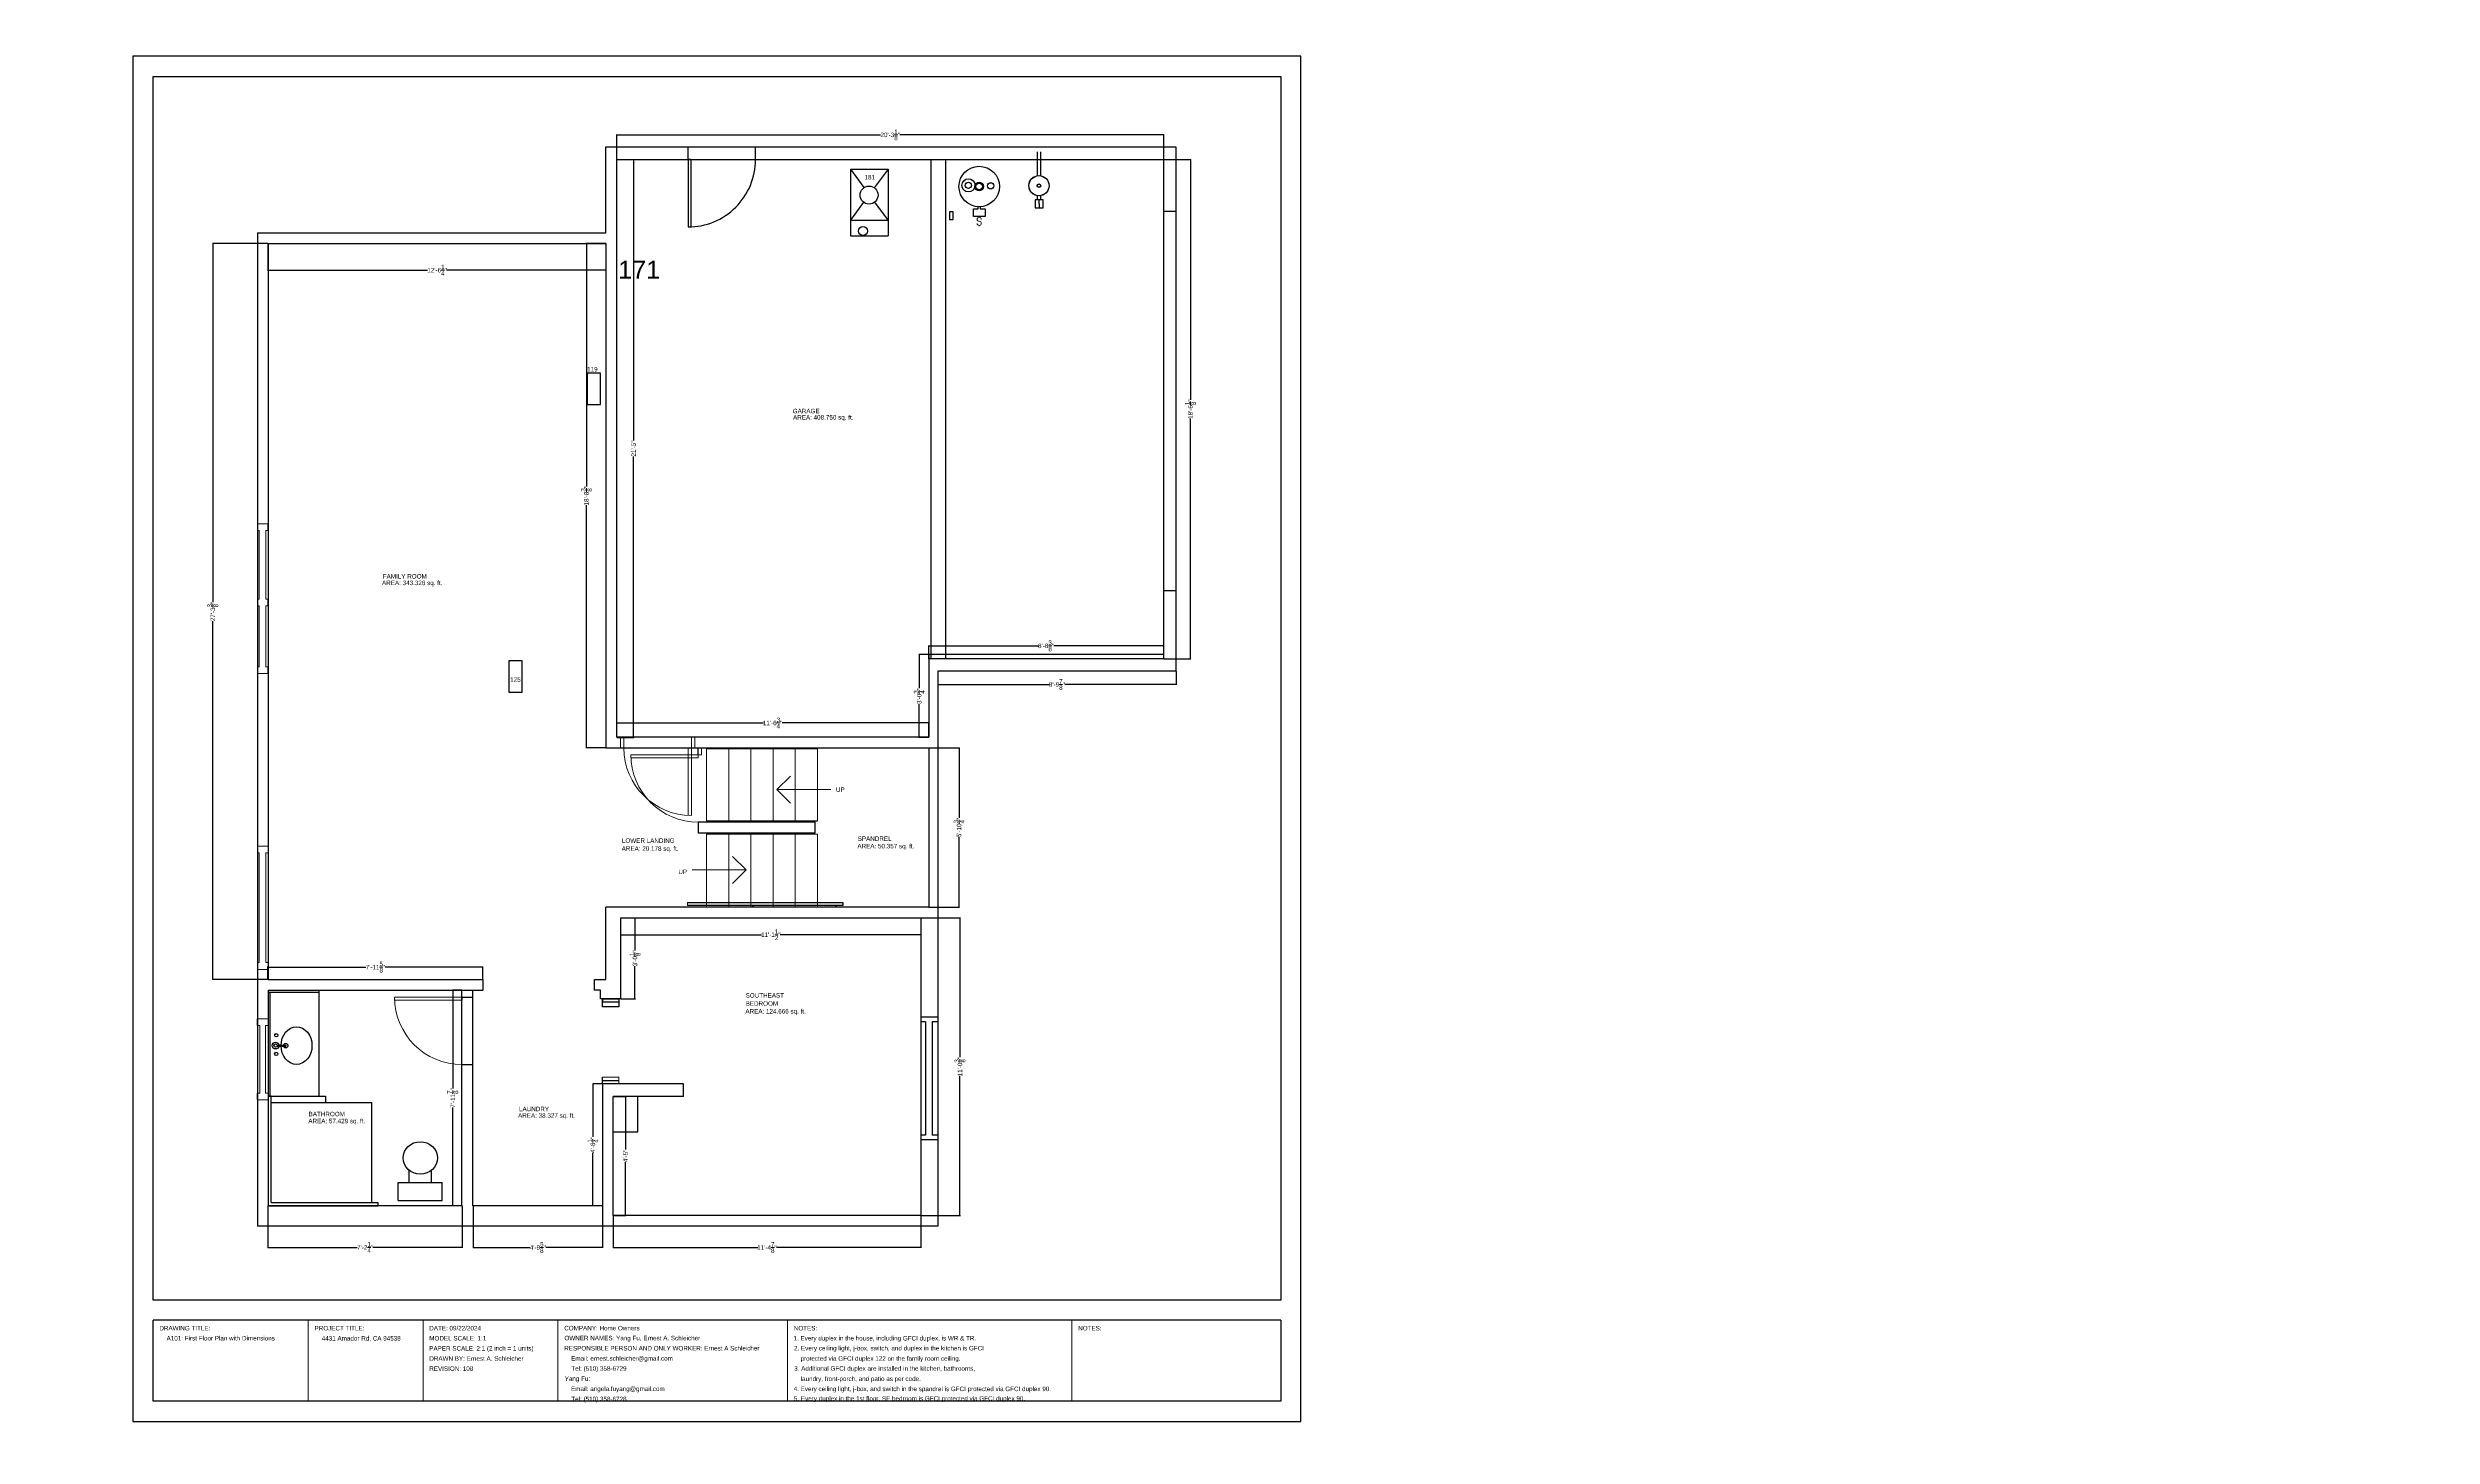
# Paper-space layout 'Layout1' of a CAD drawing. Header units: inches. Extents: x 2.53 to 12.41, y 0.69 to 6.45.
# The model-space entities are those that its viewports show. They can reach past a viewport. Long polylines and large blocks are cut down to what shows.
import ezdxf

# ---------------------------------------------------------------- set-up
doc = ezdxf.new("R2010")
doc.units = ezdxf.units.IN
doc.header["$MEASUREMENT"] = 0
doc.linetypes.add('ACAD_ISO02W100', pattern=[15, 12, -3])
doc.layers.get('0').update_dxf_attribs({"color": 1, "lineweight": 9})
for name, color, linetype, lineweight in [('00-page-edge', 7, 'Continuous', 9), ('A101-Dimensions', 7, 'Continuous', 9), ('A101-Floorplan-1st-floor', 7, 'Continuous', 9), ('A101-Text', 7, 'Continuous', 9)]:
    doc.layers.add(name, color=color, linetype=linetype, lineweight=lineweight)
doc.layers.add('Title Block', color=7, linetype='Continuous')
doc.layers.get('0').off()
doc.styles.get("Standard").update_dxf_attribs({"font": 'Arial.ttf', "height": 2})
doc.dimstyles.get("Standard").update_dxf_attribs({"dimtxt": 0.18, "dimasz": 0.1175, "dimexe": 0.18, "dimexo": 0.0625, "dimgap": 0.09, "dimtad": 0, "dimtoh": 1, "dimdec": 3, "dimzin": 0, "dimdsep": 46, "dimlunit": 4, "dimtxsty": 'Standard', "dimblk": 'ARCHTICK', "dimblk1": 'ARCHTICK', "dimblk2": 'ARCHTICK', "dimcen": 0.09, "dimadec": 1, "dimazin": 0, "dimtfac": 1, "dimtdec": 3, "dimtofl": 0, "dimtmove": 0, "dimatfit": 3, "dimfxl": 1, "dimtolj": 1, "dimtzin": 0, "dimarcsym": 0})

# ---------------------------------------------------------------- blocks, each defined once
blk = doc.blocks.new('L1-bathroom-door')
at = {"layer": 'A101-Floorplan-1st-floor'}
for p, q in [((0, 0), (-30, 0)), ((0, -1.375), (-30, -1.375))]:
    blk.add_line(p, q, dxfattribs=at)
at = {"layer": 'A101-Floorplan-1st-floor', "lineweight": 30}
blk.add_line((0, 0), (0, -1.375), dxfattribs=at)
at = {"layer": 'A101-Floorplan-1st-floor'}
blk.add_arc((0, 0), 30, 180, 270, dxfattribs=at)
blk = doc.blocks.new('L1-bathroom-window')
at = {"layer": 'A101-Floorplan-1st-floor'}
for p, q in [((0, 36), (-4.8, 36)), ((-3.7, 33), (-4.8, 33)), ((-3.7, 3), (-3.7, 33)), ((0, 33), (-1.2, 33)), ((-1.2, 3), (-1.2, 33)), ((-4.8, 3), (-3.7, 3)), ((-4.8, 0), (0, 0)), ((-1.2, 3), (0, 3))]:
    blk.add_line(p, q, dxfattribs=at)
at = {"layer": 'A101-Floorplan-1st-floor', "lineweight": 30}
for p, q in [((-4.8, 36), (-4.8, 33)), ((0, 36), (0, 33)), ((-4.8, 3), (-4.8, 0)), ((0, 3), (0, 0))]:
    blk.add_line(p, q, dxfattribs=at)
blk = doc.blocks.new('L1-family-room-window')
at = {"layer": 'A101-Floorplan-1st-floor'}
for p, q in [((0, 54.8), (-4.7, 54.8)), ((-3.9, 51.8), (-4.7, 51.8)), ((-3.9, 3), (-3.9, 51.8)), ((0, 51.8), (-0.9, 51.8)), ((-0.9, 3), (-0.9, 51.8)), ((-4.7, 3), (-3.9, 3)), ((-4.7, 0), (0, 0)), ((-0.9, 3), (0, 3))]:
    blk.add_line(p, q, dxfattribs=at)
at = {"layer": 'A101-Floorplan-1st-floor', "lineweight": 30}
for p, q in [((-4.7, 54.8), (-4.7, 51.8)), ((0, 54.8), (0, 51.8)), ((-4.7, 3), (-4.7, 0)), ((0, 3), (0, 0))]:
    blk.add_line(p, q, dxfattribs=at)
blk = doc.blocks.new('L1-family-room-patio-doors')
at = {"layer": 'A101-Floorplan-1st-floor'}
for p, q in [((0, 66.6), (-4.7, 66.6)), ((-3.9, 63.6), (-4.7, 63.6)), ((-3.9, 33.1), (-3.9, 63.6)), ((-0.9, 33.1), (-0.9, 63.6)), ((0, 63.6), (-0.9, 63.6)), ((-0.1, 66.6), (-0.1, 63.6)), ((-4.7, 33.1), (-3.9, 33.1)), ((-0.9, 33.1), (0, 33.1)), ((-0.1, 33.1), (-0.1, 30.1)), ((-4.7, 30.1), (-3.9, 30.1)), ((-3.9, 3), (-3.9, 30.1)), ((-0.9, 3), (-0.9, 30.1)), ((-0.9, 30.1), (0, 30.1)), ((-4.7, 3), (-3.9, 3)), ((-4.7, 0), (0, 0)), ((-0.9, 3), (0, 3)), ((-0.1, 3), (-0.1, 0))]:
    blk.add_line(p, q, dxfattribs=at)
at = {"layer": 'A101-Floorplan-1st-floor', "lineweight": 30}
for p, q in [((-4.7, 66.6), (-4.7, 63.6)), ((-4.7, 33.1), (-4.7, 30.1)), ((-4.7, 3), (-4.7, 0))]:
    blk.add_line(p, q, dxfattribs=at)
blk = doc.blocks.new('lower-landing-to-garage-door')
at = {"layer": 'A101-Floorplan-1st-floor'}
for p, q in [((30, 0), (28.6, 0)), ((30, 0), (30, -30)), ((28.6, 0), (28.6, -30))]:
    blk.add_line(p, q, dxfattribs=at)
blk.add_arc((30, 0), 30, 180, 270, dxfattribs=at)
blk = doc.blocks.new('garage-door-exit-to-trailer')
at = {"layer": 'A101-Floorplan-1st-floor', "lineweight": 30}
for p, q in [((0, 0), (0, -30)), ((1.2, 0), (0, 0)), ((1.2, 0), (1.2, -30))]:
    blk.add_line(p, q, dxfattribs=at)
blk.add_arc((0, 0), 30, 270, 0, dxfattribs=at)
blk = doc.blocks.new('spandrel-door')
at = {"layer": 'A101-Floorplan-1st-floor'}
for p, q in [((0, 0), (-30, 0)), ((0, -1.4), (0, 0)), ((0, -1.4), (-30, -1.4))]:
    blk.add_line(p, q, dxfattribs=at)
blk.add_arc((0, 0), 30, 180, 270, dxfattribs=at)
blk = doc.blocks.new('L1-toilet')
at = {"lineweight": 30}
for p, q in [((-14.8, 8), (-14.8, 13.4)), ((-4.8, 8), (-4.8, 13.4)), ((-19.6, 0), (-19.6, 8)), ((-19.6, 8), (0, 8)), ((-19.6, 0), (0, 0)), ((0, 0), (0, 8))]:
    blk.add_line(p, q, dxfattribs=at)
blk.add_ellipse((-9.8, 18.9), major_axis=(7.62, 0), ratio=0.95082, dxfattribs=at)
blk = doc.blocks.new('L1-bathroom-sink-faucets-bowl')
at = {"lineweight": 30}
for p, q in [((2.2, 0.2), (6, 0.2)), ((6, 0.2), (6, -0.2)), ((2.2, -0.2), (6, -0.2))]:
    blk.add_line(p, q, dxfattribs=at)
for centre, radius in [((1.5, 0), 1.5), ((1.5, 0), 0.75), ((1.8, 4.6), 0.75), ((6, 0), 1), ((1.8, -3.7), 0.75)]:
    blk.add_circle(centre, radius, dxfattribs=at)
blk.add_ellipse((10.8, 0), major_axis=(0, -8.38), ratio=0.820896, dxfattribs=at)
blk = doc.blocks.new('L1-granite-splash-and-counter')
at = {"layer": 'A101-Floorplan-1st-floor', "lineweight": 30}
for p, q in [((0, 0), (22.6, 0)), ((0, 0), (0, -0.9)), ((22.6, 0), (22.6, -47.1)), ((0, -0.9), (22.6, -0.9)), ((0, -0.9), (0, -47.1)), ((0.9, -47.1), (0.9, -0.9)), ((0, -47.1), (0.9, -47.1)), ((0.9, -47.1), (22.6, -47.1))]:
    blk.add_line(p, q, dxfattribs=at)
blk = doc.blocks.new('L1-shower-tiles-and-glass-walls')
at = {"layer": 'A101-Floorplan-1st-floor', "lineweight": 30}
for p, q in [((1.4, 48.8), (0, 48.8)), ((0, 48.8), (0, 48.8)), ((0, 48.8), (0, 0)), ((1.4, 1.4), (1.4, 48.8)), ((1.4, 48.8), (25.6, 48.8)), ((1.4, 46), (46.1, 46)), ((25.6, 48.8), (25.6, 46)), ((46.1, 1.4), (46.1, 46)), ((0, 0), (48.9, 0)), ((1.4, 1.4), (48.9, 1.4)), ((48.9, 1.4), (48.9, 0))]:
    blk.add_line(p, q, dxfattribs=at)
blk = doc.blocks.new('_ArchTick')
at = {"color": 0, "linetype": 'ByBlock', "lineweight": 30, "const_width": 0.15}
blk.add_lwpolyline([(-0.5, -0.5), (0.5, 0.5)], dxfattribs=at)
blk = doc.blocks.new('*D181')
at = {"layer": 'A101-Dimensions', "color": 0, "lineweight": -2, "transparency": 16777216}
for p, q in [((95.4, 56), (95.4, 31.3)), ((422.8, 56), (422.8, 31.3)), ((95.4, 31.5), (254.9, 31.5)), ((422.8, 31.5), (263.4, 31.5))]:
    blk.add_line(p, q, dxfattribs=at)
at = {"layer": 'A101-Dimensions', "color": 0, "lineweight": -2, "transparency": 16777216, "xscale": 0.1175, "yscale": 0.1175, "zscale": 0.1175, "rotation": 180}
blk.add_blockref('_ArchTick', (95.4, 31.5), dxfattribs=at)
at = {"layer": 'A101-Dimensions', "color": 0, "lineweight": -2, "transparency": 16777216, "xscale": 0.1175, "yscale": 0.1175, "zscale": 0.1175}
blk.add_blockref('_ArchTick', (422.8, 31.5), dxfattribs=at)
at = {"layer": 'A101-Dimensions', "color": 0, "lineweight": 5, "transparency": 16777216, "insert": (259.1, 31.5), "char_height": 2, "attachment_point": 5, "rotation": 180}
blk.add_mtext('\\A1;27\'-3{\\H1x;\\S3/8;}"', dxfattribs=at)
blk = doc.blocks.new('*D182')
at = {"layer": 'A101-Dimensions', "color": 0, "lineweight": -2, "transparency": 16777216}
for p, q in [((95.5, 206.3), (107.5, 206.3)), ((107.3, 206.3), (107.3, 135.4)), ((107.3, 56), (107.3, 127)), ((95.5, 56), (107.5, 56))]:
    blk.add_line(p, q, dxfattribs=at)
at = {"layer": 'A101-Dimensions', "color": 0, "lineweight": -2, "transparency": 16777216, "xscale": 0.1175, "yscale": 0.1175, "zscale": 0.1175}
for p, rotation in [((107.3, 206.3), 90), ((107.3, 56), 270)]:
    blk.add_blockref('_ArchTick', p, dxfattribs=dict(at, rotation=rotation))
at = {"layer": 'A101-Dimensions', "color": 0, "lineweight": 5, "transparency": 16777216, "insert": (107.3, 131.2), "char_height": 2, "attachment_point": 5, "rotation": 90}
blk.add_mtext('\\A1;12\'-6{\\H1x;\\S1/4;}"', dxfattribs=at)
blk = doc.blocks.new('*D183')
at = {"layer": 'A101-Dimensions', "color": 0, "lineweight": -2, "transparency": 16777216}
for p, q in [((95.4, 206.3), (95.4, 197.4)), ((319.8, 206.3), (319.8, 197.4)), ((95.4, 197.6), (203.5, 197.6)), ((319.8, 197.6), (211.8, 197.6))]:
    blk.add_line(p, q, dxfattribs=at)
at = {"layer": 'A101-Dimensions', "color": 0, "lineweight": -2, "transparency": 16777216, "xscale": 0.1175, "yscale": 0.1175, "zscale": 0.1175, "rotation": 180}
blk.add_blockref('_ArchTick', (95.4, 197.6), dxfattribs=at)
at = {"layer": 'A101-Dimensions', "color": 0, "lineweight": -2, "transparency": 16777216, "xscale": 0.1175, "yscale": 0.1175, "zscale": 0.1175}
blk.add_blockref('_ArchTick', (319.8, 197.6), dxfattribs=at)
at = {"layer": 'A101-Dimensions', "color": 0, "lineweight": 5, "transparency": 16777216, "insert": (207.6, 197.6), "char_height": 2, "attachment_point": 5, "rotation": 180}
blk.add_mtext('\\A1;18\'-8{\\H1x;\\S3/8;}"', dxfattribs=at)
blk = doc.blocks.new('*D184')
at = {"layer": 'A101-Dimensions', "color": 0, "lineweight": -2, "transparency": 16777216}
for p, q in [((315, 349.8), (308.6, 349.8)), ((308.7, 349.8), (308.7, 284.6)), ((308.7, 211.1), (308.7, 276.3)), ((315, 211.1), (308.6, 211.1))]:
    blk.add_line(p, q, dxfattribs=at)
at = {"layer": 'A101-Dimensions', "color": 0, "lineweight": -2, "transparency": 16777216, "xscale": 0.1175, "yscale": 0.1175, "zscale": 0.1175}
for p, rotation in [((308.7, 349.8), 90), ((308.7, 211.1), 270)]:
    blk.add_blockref('_ArchTick', p, dxfattribs=dict(at, rotation=rotation))
at = {"layer": 'A101-Dimensions', "color": 0, "lineweight": 5, "transparency": 16777216, "insert": (308.7, 280.4), "char_height": 2, "attachment_point": 5, "rotation": 90}
blk.add_mtext('\\A1;11\'-6{\\H1x;\\S3/4;}"', dxfattribs=at)
blk = doc.blocks.new('*D185')
at = {"layer": 'A101-Dimensions', "color": 0, "lineweight": -2, "transparency": 16777216}
for p, q in [((58.1, 211.1), (58.1, 218.8)), ((58.1, 218.6), (183, 218.6)), ((315.1, 218.6), (190.1, 218.6)), ((315.1, 211.1), (315.1, 218.8))]:
    blk.add_line(p, q, dxfattribs=at)
at = {"layer": 'A101-Dimensions', "color": 0, "lineweight": -2, "transparency": 16777216, "xscale": 0.1175, "yscale": 0.1175, "zscale": 0.1175, "rotation": 180}
blk.add_blockref('_ArchTick', (58.1, 218.6), dxfattribs=at)
at = {"layer": 'A101-Dimensions', "color": 0, "lineweight": -2, "transparency": 16777216, "xscale": 0.1175, "yscale": 0.1175, "zscale": 0.1175}
blk.add_blockref('_ArchTick', (315.1, 218.6), dxfattribs=at)
at = {"layer": 'A101-Dimensions', "color": 0, "lineweight": 5, "transparency": 16777216, "insert": (186.6, 218.6), "char_height": 2, "attachment_point": 5, "rotation": 180}
blk.add_mtext('\\A1;21\'-5"', dxfattribs=at)
blk = doc.blocks.new('*D186')
at = {"layer": 'A101-Dimensions', "color": 0, "lineweight": -2, "transparency": 16777216}
for p, q in [((422.8, 151.6), (417.1, 151.6)), ((417.3, 151.6), (417.3, 108.1)), ((417.3, 56), (417.3, 99.6)), ((422.8, 56), (417.1, 56))]:
    blk.add_line(p, q, dxfattribs=at)
at = {"layer": 'A101-Dimensions', "color": 0, "lineweight": -2, "transparency": 16777216, "xscale": 0.1175, "yscale": 0.1175, "zscale": 0.1175}
for p, rotation in [((417.3, 151.6), 90), ((417.3, 56), 270)]:
    blk.add_blockref('_ArchTick', p, dxfattribs=dict(at, rotation=rotation))
at = {"layer": 'A101-Dimensions', "color": 0, "lineweight": 5, "transparency": 16777216, "insert": (417.3, 103.8), "char_height": 2, "attachment_point": 5, "rotation": 90}
blk.add_mtext('\\A1;7\'-11{\\H1x;\\S5/8;}"', dxfattribs=at)
blk = doc.blocks.new('*D187')
at = {"layer": 'A101-Dimensions', "color": 0, "lineweight": -2, "transparency": 16777216}
for p, q in [((395.4, 346.3), (403, 346.3)), ((402.9, 346.3), (402.9, 283.7)), ((402.9, 212.8), (402.9, 275.4)), ((395.4, 212.8), (403, 212.8))]:
    blk.add_line(p, q, dxfattribs=at)
at = {"layer": 'A101-Dimensions', "color": 0, "lineweight": -2, "transparency": 16777216, "xscale": 0.1175, "yscale": 0.1175, "zscale": 0.1175}
for p, rotation in [((402.9, 346.3), 90), ((402.9, 212.8), 270)]:
    blk.add_blockref('_ArchTick', p, dxfattribs=dict(at, rotation=rotation))
at = {"layer": 'A101-Dimensions', "color": 0, "lineweight": 5, "transparency": 16777216, "insert": (402.9, 279.6), "char_height": 2, "attachment_point": 5, "rotation": 90}
blk.add_mtext('\\A1;11\'-1{\\H1x;\\S1/2;}"', dxfattribs=at)
blk = doc.blocks.new('*D188')
at = {"layer": 'A101-Dimensions', "color": 0, "lineweight": -2, "transparency": 16777216}
for p, q in [((395.4, 212.9), (395.4, 219.4)), ((395.4, 219.2), (409.9, 219.2)), ((431.4, 219.2), (416.9, 219.2)), ((431.4, 212.9), (431.4, 219.4))]:
    blk.add_line(p, q, dxfattribs=at)
at = {"layer": 'A101-Dimensions', "color": 0, "lineweight": -2, "transparency": 16777216, "xscale": 0.1175, "yscale": 0.1175, "zscale": 0.1175, "rotation": 180}
blk.add_blockref('_ArchTick', (395.4, 219.2), dxfattribs=at)
at = {"layer": 'A101-Dimensions', "color": 0, "lineweight": -2, "transparency": 16777216, "xscale": 0.1175, "yscale": 0.1175, "zscale": 0.1175}
blk.add_blockref('_ArchTick', (431.4, 219.2), dxfattribs=at)
at = {"layer": 'A101-Dimensions', "color": 0, "lineweight": 5, "transparency": 16777216, "insert": (413.4, 219.2), "char_height": 2, "attachment_point": 5, "rotation": 180}
blk.add_mtext('\\A1;3\'-0{\\H1x;\\S1/8;}"', dxfattribs=at)
blk = doc.blocks.new('*D189')
at = {"layer": 'A101-Dimensions', "color": 0, "lineweight": -2, "transparency": 16777216}
for p, q in [((395.4, 346.4), (395.4, 363.9)), ((395.4, 363.7), (457.4, 363.7)), ((527.8, 363.7), (465.7, 363.7)), ((527.8, 346.4), (527.8, 363.9))]:
    blk.add_line(p, q, dxfattribs=at)
at = {"layer": 'A101-Dimensions', "color": 0, "lineweight": -2, "transparency": 16777216, "xscale": 0.1175, "yscale": 0.1175, "zscale": 0.1175, "rotation": 180}
blk.add_blockref('_ArchTick', (395.4, 363.7), dxfattribs=at)
at = {"layer": 'A101-Dimensions', "color": 0, "lineweight": -2, "transparency": 16777216, "xscale": 0.1175, "yscale": 0.1175, "zscale": 0.1175}
blk.add_blockref('_ArchTick', (527.8, 363.7), dxfattribs=at)
at = {"layer": 'A101-Dimensions', "color": 0, "lineweight": 5, "transparency": 16777216, "insert": (461.6, 363.7), "char_height": 2, "attachment_point": 5, "rotation": 180}
blk.add_mtext('\\A1;11\'-0{\\H1x;\\S3/8;}"', dxfattribs=at)
blk = doc.blocks.new('*D190')
at = {"layer": 'A101-Dimensions', "color": 0, "lineweight": -2, "transparency": 16777216}
for p, q in [((523.5, 142.3), (542.2, 142.3)), ((542, 142.3), (542, 102.7)), ((542, 56), (542, 95.7)), ((523.5, 56), (542.2, 56))]:
    blk.add_line(p, q, dxfattribs=at)
at = {"layer": 'A101-Dimensions', "color": 0, "lineweight": -2, "transparency": 16777216, "xscale": 0.1175, "yscale": 0.1175, "zscale": 0.1175}
for p, rotation in [((542, 142.3), 90), ((542, 56), 270)]:
    blk.add_blockref('_ArchTick', p, dxfattribs=dict(at, rotation=rotation))
at = {"layer": 'A101-Dimensions', "color": 0, "lineweight": 5, "transparency": 16777216, "insert": (542, 99.2), "char_height": 2, "attachment_point": 5, "rotation": 90}
blk.add_mtext('\\A1;7\'-2{\\H1x;\\S1/4;}"', dxfattribs=at)
blk = doc.blocks.new('*D191')
at = {"layer": 'A101-Dimensions', "color": 0, "lineweight": -2, "transparency": 16777216}
for p, q in [((523.5, 204.8), (542.2, 204.8)), ((542, 204.8), (542, 179.5)), ((542, 147.2), (542, 172.4)), ((523.5, 147.2), (542.2, 147.2))]:
    blk.add_line(p, q, dxfattribs=at)
at = {"layer": 'A101-Dimensions', "color": 0, "lineweight": -2, "transparency": 16777216, "xscale": 0.1175, "yscale": 0.1175, "zscale": 0.1175}
for p, rotation in [((542, 204.8), 90), ((542, 147.2), 270)]:
    blk.add_blockref('_ArchTick', p, dxfattribs=dict(at, rotation=rotation))
at = {"layer": 'A101-Dimensions', "color": 0, "lineweight": 5, "transparency": 16777216, "insert": (542, 176), "char_height": 2, "attachment_point": 5, "rotation": 90}
blk.add_mtext('\\A1;4\'-9{\\H1x;\\S5/8;}"', dxfattribs=at)
blk = doc.blocks.new('*D192')
at = {"layer": 'A101-Dimensions', "color": 0, "lineweight": -2, "transparency": 16777216}
for p, q in [((527.8, 346.3), (542.2, 346.3)), ((542, 346.3), (542, 282.1)), ((542, 209.5), (542, 273.8)), ((527.8, 209.5), (542.2, 209.5))]:
    blk.add_line(p, q, dxfattribs=at)
at = {"layer": 'A101-Dimensions', "color": 0, "lineweight": -2, "transparency": 16777216, "xscale": 0.1175, "yscale": 0.1175, "zscale": 0.1175}
for p, rotation in [((542, 346.3), 90), ((542, 209.5), 270)]:
    blk.add_blockref('_ArchTick', p, dxfattribs=dict(at, rotation=rotation))
at = {"layer": 'A101-Dimensions', "color": 0, "lineweight": 5, "transparency": 16777216, "insert": (542, 277.9), "char_height": 2, "attachment_point": 5, "rotation": 90}
blk.add_mtext('\\A1;11\'-4{\\H1x;\\S7/8;}"', dxfattribs=at)
blk = doc.blocks.new('*D193')
at = {"layer": 'A101-Dimensions', "color": 0, "lineweight": -2, "transparency": 16777216}
for p, q in [((474.8, 209.6), (474.8, 215.2)), ((474.8, 215), (498.5, 215)), ((527.8, 215), (504.1, 215)), ((527.8, 209.6), (527.8, 215.2))]:
    blk.add_line(p, q, dxfattribs=at)
at = {"layer": 'A101-Dimensions', "color": 0, "lineweight": -2, "transparency": 16777216, "xscale": 0.1175, "yscale": 0.1175, "zscale": 0.1175, "rotation": 180}
blk.add_blockref('_ArchTick', (474.8, 215), dxfattribs=at)
at = {"layer": 'A101-Dimensions', "color": 0, "lineweight": -2, "transparency": 16777216, "xscale": 0.1175, "yscale": 0.1175, "zscale": 0.1175}
blk.add_blockref('_ArchTick', (527.8, 215), dxfattribs=at)
at = {"layer": 'A101-Dimensions', "color": 0, "lineweight": 5, "transparency": 16777216, "insert": (501.3, 215), "char_height": 2, "attachment_point": 5, "rotation": 180}
blk.add_mtext('\\A1;4\'-5"', dxfattribs=at)
blk = doc.blocks.new('*D194')
at = {"layer": 'A101-Dimensions', "color": 0, "lineweight": -2, "transparency": 16777216}
for p, q in [((469.2, 204.7), (469.2, 200.4)), ((523.5, 204.7), (523.5, 200.4)), ((469.2, 200.5), (492.8, 200.5)), ((523.5, 200.5), (499.9, 200.5))]:
    blk.add_line(p, q, dxfattribs=at)
at = {"layer": 'A101-Dimensions', "color": 0, "lineweight": -2, "transparency": 16777216, "xscale": 0.1175, "yscale": 0.1175, "zscale": 0.1175, "rotation": 180}
blk.add_blockref('_ArchTick', (469.2, 200.5), dxfattribs=at)
at = {"layer": 'A101-Dimensions', "color": 0, "lineweight": -2, "transparency": 16777216, "xscale": 0.1175, "yscale": 0.1175, "zscale": 0.1175}
blk.add_blockref('_ArchTick', (523.5, 200.5), dxfattribs=at)
at = {"layer": 'A101-Dimensions', "color": 0, "lineweight": 5, "transparency": 16777216, "insert": (496.4, 200.5), "char_height": 2, "attachment_point": 5, "rotation": 180}
blk.add_mtext('\\A1;4\'-6{\\H1x;\\S1/4;}"', dxfattribs=at)
blk = doc.blocks.new('*D195')
at = {"layer": 'A101-Dimensions', "color": 0, "lineweight": -2, "transparency": 16777216}
for p, q in [((427.6, 142.2), (427.6, 138.1)), ((427.6, 138.2), (471.3, 138.2)), ((523.5, 138.2), (479.8, 138.2)), ((523.5, 142.2), (523.5, 138.1))]:
    blk.add_line(p, q, dxfattribs=at)
at = {"layer": 'A101-Dimensions', "color": 0, "lineweight": -2, "transparency": 16777216, "xscale": 0.1175, "yscale": 0.1175, "zscale": 0.1175, "rotation": 180}
blk.add_blockref('_ArchTick', (427.6, 138.2), dxfattribs=at)
at = {"layer": 'A101-Dimensions', "color": 0, "lineweight": -2, "transparency": 16777216, "xscale": 0.1175, "yscale": 0.1175, "zscale": 0.1175}
blk.add_blockref('_ArchTick', (523.5, 138.2), dxfattribs=at)
at = {"layer": 'A101-Dimensions', "color": 0, "lineweight": 5, "transparency": 16777216, "insert": (475.5, 138.2), "char_height": 2, "attachment_point": 5, "rotation": 180}
blk.add_mtext('\\A1;7\'-11{\\H1x;\\S7/8;}"', dxfattribs=at)
blk = doc.blocks.new('*D196')
at = {"layer": 'A101-Dimensions', "color": 0, "lineweight": -2, "transparency": 16777216}
for p, q in [((58, 454.3), (46.9, 454.3)), ((47.1, 454.3), (47.1, 336.9)), ((47.1, 211.1), (47.1, 328.4)), ((58, 211.1), (46.9, 211.1))]:
    blk.add_line(p, q, dxfattribs=at)
at = {"layer": 'A101-Dimensions', "color": 0, "lineweight": -2, "transparency": 16777216, "xscale": 0.1175, "yscale": 0.1175, "zscale": 0.1175}
for p, rotation in [((47.1, 454.3), 90), ((47.1, 211.1), 270)]:
    blk.add_blockref('_ArchTick', p, dxfattribs=dict(at, rotation=rotation))
at = {"layer": 'A101-Dimensions', "color": 0, "lineweight": 5, "transparency": 16777216, "insert": (47.1, 332.7), "char_height": 2, "attachment_point": 5, "rotation": 90}
blk.add_mtext('\\A1;20\'-3{\\H1x;\\S1/8;}"', dxfattribs=at)
blk = doc.blocks.new('*D197')
at = {"layer": 'A101-Dimensions', "color": 0, "lineweight": -2, "transparency": 16777216}
for p, q in [((280.2, 454.3), (274.2, 454.3)), ((274.4, 454.3), (274.4, 405.5)), ((274.4, 349.8), (274.4, 398.6)), ((280.2, 349.8), (274.2, 349.8))]:
    blk.add_line(p, q, dxfattribs=at)
at = {"layer": 'A101-Dimensions', "color": 0, "lineweight": -2, "transparency": 16777216, "xscale": 0.1175, "yscale": 0.1175, "zscale": 0.1175}
for p, rotation in [((274.4, 454.3), 90), ((274.4, 349.8), 270)]:
    blk.add_blockref('_ArchTick', p, dxfattribs=dict(at, rotation=rotation))
at = {"layer": 'A101-Dimensions', "color": 0, "lineweight": 5, "transparency": 16777216, "insert": (274.4, 402), "char_height": 2, "attachment_point": 5, "rotation": 90}
blk.add_mtext('\\A1;8\'-8{\\H1x;\\S3/8;}"', dxfattribs=at)
blk = doc.blocks.new('*D198')
at = {"layer": 'A101-Dimensions', "color": 0, "lineweight": -2, "transparency": 16777216}
for p, q in [((319.8, 349.9), (319.8, 363.5)), ((319.8, 363.3), (350.9, 363.3)), ((390.6, 363.3), (359.5, 363.3)), ((390.6, 349.9), (390.6, 363.5))]:
    blk.add_line(p, q, dxfattribs=at)
at = {"layer": 'A101-Dimensions', "color": 0, "lineweight": -2, "transparency": 16777216, "xscale": 0.1175, "yscale": 0.1175, "zscale": 0.1175, "rotation": 180}
blk.add_blockref('_ArchTick', (319.8, 363.3), dxfattribs=at)
at = {"layer": 'A101-Dimensions', "color": 0, "lineweight": -2, "transparency": 16777216, "xscale": 0.1175, "yscale": 0.1175, "zscale": 0.1175}
blk.add_blockref('_ArchTick', (390.6, 363.3), dxfattribs=at)
at = {"layer": 'A101-Dimensions', "color": 0, "lineweight": 5, "transparency": 16777216, "insert": (355.2, 363.3), "char_height": 2, "attachment_point": 5, "rotation": 180}
blk.add_mtext('\\A1;5\'-10{\\H1x;\\S3/4;}"', dxfattribs=at)
blk = doc.blocks.new('L1-south-stairway-5-steps')
at = {"layer": 'A101-Floorplan-1st-floor', "lineweight": 5}
for p, q in [((-49.375, 0), (0, 0)), ((-49.375, 0), (-49.375, -32.40625)), ((-39.5, 0), (-39.5, -32.40625)), ((-29.625, 0), (-29.625, -32.40625)), ((-19.75, 0), (-19.75, -32.40625)), ((-9.875, 0), (-9.875, -32.40625)), ((0, 0), (0, -32.40625))]:
    blk.add_line(p, q, dxfattribs=at)
blk = doc.blocks.new('L1-south-stairway-handrail')
at = {"layer": 'A101-Floorplan-1st-floor', "lineweight": -3}
for p, q in [((-57.8, 1.3), (11.2, 1.3)), ((11.2, 0), (-57.8, 0)), ((-28.7, -0.8), (-28.7, 0)), ((-28.5, -0.8), (-28.5, 0)), ((8.1, 0), (8.1, -0.8)), ((8.3, 0), (8.3, -0.8)), ((11.2, 1.3), (11.2, 0))]:
    blk.add_line(p, q, dxfattribs=at)
at = {"layer": 'A101-Floorplan-1st-floor', "lineweight": 5}
blk.add_line((-57.8, 1.3), (-57.8, 0), dxfattribs=at)
blk = doc.blocks.new('L1-arrow')
at = {"lineweight": 5}
for p, q in [((188.3, -366), (182.3, -360)), ((182.3, -366), (164.3, -366)), ((182.3, -366), (188.3, -366)), ((188.3, -366), (182.3, -372))]:
    blk.add_line(p, q, dxfattribs=at)
blk = doc.blocks.new('*D215')
at = {"layer": 'A101-Dimensions', "color": 0, "lineweight": -2, "transparency": 16777216}
for p, q in [((278.3, 349.8), (278.3, 345.4)), ((278.3, 345.6), (293.2, 345.6)), ((315.1, 345.6), (300.2, 345.6)), ((315.1, 349.8), (315.1, 345.4))]:
    blk.add_line(p, q, dxfattribs=at)
at = {"layer": 'A101-Dimensions', "color": 0, "lineweight": -2, "transparency": 16777216, "xscale": 0.1175, "yscale": 0.1175, "zscale": 0.1175, "rotation": 180}
blk.add_blockref('_ArchTick', (278.3, 345.6), dxfattribs=at)
at = {"layer": 'A101-Dimensions', "color": 0, "lineweight": -2, "transparency": 16777216, "xscale": 0.1175, "yscale": 0.1175, "zscale": 0.1175}
blk.add_blockref('_ArchTick', (315.1, 345.6), dxfattribs=at)
at = {"layer": 'A101-Dimensions', "color": 0, "lineweight": 5, "transparency": 16777216, "insert": (296.7, 345.6), "char_height": 2, "attachment_point": 5, "rotation": 180}
blk.add_mtext('\\A1;3\'-0{\\H1x;\\S3/4;}"', dxfattribs=at)
blk = doc.blocks.new('*D216')
at = {"layer": 'A101-Dimensions', "color": 0, "lineweight": -2, "transparency": 16777216}
for p, q in [((58.1, 454.3), (58.1, 466.4)), ((58.1, 466.2), (165, 466.2)), ((280.2, 466.2), (173.3, 466.2)), ((280.2, 454.3), (280.2, 466.4))]:
    blk.add_line(p, q, dxfattribs=at)
at = {"layer": 'A101-Dimensions', "color": 0, "lineweight": -2, "transparency": 16777216, "xscale": 0.1175, "yscale": 0.1175, "zscale": 0.1175, "rotation": 180}
blk.add_blockref('_ArchTick', (58.1, 466.2), dxfattribs=at)
at = {"layer": 'A101-Dimensions', "color": 0, "lineweight": -2, "transparency": 16777216, "xscale": 0.1175, "yscale": 0.1175, "zscale": 0.1175}
blk.add_blockref('_ArchTick', (280.2, 466.2), dxfattribs=at)
at = {"layer": 'A101-Dimensions', "color": 0, "lineweight": 5, "transparency": 16777216, "insert": (169.1, 466.2), "char_height": 2, "attachment_point": 5, "rotation": 180}
blk.add_mtext('\\A1;18\'-6{\\H1x;\\S1/8;}"', dxfattribs=at)
blk = doc.blocks.new('L1-ceiling-register-119')
at = {"layer": 'A101-Floorplan-1st-floor', "lineweight": 30}
for p, q in [((-6, 0, -95.1), (-6, -14, -95.1)), ((0, 0, -95.1), (-6, 0, -95.1)), ((0, -14, -95.1), (0, 0, -95.1)), ((-6, -14, -95.1), (0, -14, -95.1))]:
    blk.add_line(p, q, dxfattribs=at)
blk = doc.blocks.new('L1-south-east-bedroom-window')
at = {"layer": 'A101-Floorplan-1st-floor', "lineweight": -3}
for p, q in [((7.5, 54.5), (0, 54.5)), ((0, 54.5), (0, 52.5)), ((7.5, 54.5), (7.5, 52.5)), ((2.1, 52.5), (0, 52.5)), ((2.1, 52.5), (2.1, 2)), ((5.1, 52.5), (5.1, 2)), ((7.5, 52.5), (5.1, 52.5)), ((2.1, 2), (0, 2)), ((0, 2), (0, 0)), ((7.5, 0), (0, 0)), ((7.5, 2), (5.1, 2)), ((7.5, 2), (7.5, 0))]:
    blk.add_line(p, q, dxfattribs=at)
blk = doc.blocks.new('L1-framing-for-expansion-tank')
at = {"layer": 'A101-Floorplan-1st-floor', "lineweight": -3}
for p, q in [((1, 14.2), (1, 24.9)), ((2.5, 14.2), (2.5, 24.9)), ((1, 3.5), (1, 5.4)), ((1.8, 1.8), (1.8, 3.5)), ((1.8, 1.8), (1.8, 0)), ((2.5, 3.5), (2.5, 5.4))]:
    blk.add_line(p, q, dxfattribs=at)
blk.add_lwpolyline([(0, 0), (3.5, 0), (3.5, 3.5), (0, 3.5)], close=True, dxfattribs=at)
blk.add_lwpolyline([(0, 0), (3.5, 0), (3.5, 3.5), (0, 3.5)], close=True, dxfattribs=at)
blk = doc.blocks.new('L1-expansion-tank-186-reference')
at = {"layer": 'A101-Floorplan-1st-floor', "lineweight": -3}
for radius in [4.49, 0.75]:
    blk.add_circle((388.2, -77.4), radius, dxfattribs=at)
blk = doc.blocks.new('L1-water-heater-184-reference')
at = {"layer": 'A101-Floorplan-1st-floor'}
for p, q in [((0, -13.7), (0, -13.3)), ((0, -17.3), (0, -17.6))]:
    blk.add_line(p, q, dxfattribs=at)
at = {"layer": 'A101-Floorplan-1st-floor', "lineweight": -3}
blk.add_lwpolyline([(0.4, -9), (0.4, -9.9), (2.6, -9.9), (2.6, -13.3), (-2.6, -13.3), (-2.6, -9.9), (-0.4, -9.9), (-0.4, -9)], dxfattribs=at)
for centre, radius in [((0, 0), 9), ((-4.8, 0.5), 2.93), ((-4.8, 0.5), 1.39), ((0, 0), 1.88), ((0, 0), 1.45), ((5.1, 0.3), 1.39)]:
    blk.add_circle(centre, radius, dxfattribs=at)
at = {"layer": 'A101-Floorplan-1st-floor'}
for centre, start, end in [((0, -14.6), 0, 180), ((0, -14.6), 180, 270), ((0, -16.4), 180, 90)]:
    blk.add_arc(centre, 0.916, start, end, dxfattribs=at)
blk = doc.blocks.new('L1-furnace-181-reference')
at = {"layer": 'A101-Floorplan-1st-floor', "lineweight": -3}
for p, q in [((0, 29.7), (6, 21.5)), ((0, 29.7), (0, 0)), ((16.8, 29.7), (16.8, 0)), ((10.8, 15.1), (16.8, 6.9)), ((0, 0), (16.8, 0))]:
    blk.add_line(p, q, dxfattribs=at)
for points in [[(0, 29.7), (16.8, 29.7), (10.6, 21.4)], [(5.9, 15), (0, 7), (16.8, 7)]]:
    blk.add_lwpolyline(points, dxfattribs=at)
for centre, radius in [((8.3, 18.2), 4), ((5.6, 2.2), 2)]:
    blk.add_circle(centre, radius, dxfattribs=at)
blk = doc.blocks.new('L1-186')
at = {"layer": 'A101-Floorplan-1st-floor', "lineweight": -3}
for radius in [4.49, 0.75]:
    blk.add_circle((0, 0), radius, dxfattribs=at)
blk = doc.blocks.new('*D456')
at = {"layer": 'A101-Text', "color": 0, "lineweight": -2, "transparency": 16777216}
for p, q in [((285.8, 459.8), (291.8, 459.8)), ((291.6, 459.8), (291.6, 410.3)), ((291.6, 353.8), (291.6, 403.3)), ((285.8, 353.8), (291.8, 353.8))]:
    blk.add_line(p, q, dxfattribs=at)
at = {"layer": 'A101-Text', "color": 0, "lineweight": -2, "transparency": 16777216, "xscale": 0.1175, "yscale": 0.1175, "zscale": 0.1175}
for p, rotation in [((291.6, 459.8), 90), ((291.6, 353.8), 270)]:
    blk.add_blockref('_ArchTick', p, dxfattribs=dict(at, rotation=rotation))
at = {"layer": 'A101-Text', "color": 0, "lineweight": 5, "transparency": 16777216, "insert": (291.6, 406.8), "char_height": 2, "attachment_point": 5, "rotation": 90}
blk.add_mtext('\\A1;8\'-9{\\H1x;\\S7/8;}"', dxfattribs=at)

msp = doc.modelspace()

# ---------------------------------------------------------------- linework, layer by layer
at = {"layer": '00-page-edge', "lineweight": 5}
for p, q in [((574.3969, 413.4613), (610.3969, 413.4613)), ((574.3969, 286.9613), (610.3969, 286.9613)), ((574.3969, 184.9613), (610.3969, 184.9613)), ((574.3969, 124.9613), (610.3969, 124.9613)), ((574.3969, 73.9613), (610.3969, 73.9613)), ((574.3969, 4.9613), (574.3969, 4.9613)), ((574.3969, 4.9613), (574.3969, 4.9613))]:
    msp.add_line(p, q, dxfattribs=at)
at = {"layer": '00-page-edge', "lineweight": -3}
for points in [[(12.0961, -4.0387), (619.3969, -4.0387), (619.3969, 515.3126), (12.0961, 515.3126)], [(565.3969, 4.9613), (21.0961, 4.9613), (21.0961, 506.3126), (565.3969, 506.3126)]]:
    msp.add_lwpolyline(points, close=True, dxfattribs=at)
at = {"layer": 'A101-Floorplan-1st-floor', "lineweight": -3}
for p, q in [((52.3788, 206.3187), (52.3788, 459.7508)), ((52.3788, 459.7508), (285.7225, 459.7508)), ((81.0663, 454.2508), (81.0663, 459.7508)), ((249.7538, 454.2508), (249.7538, 459.7508)), ((285.7225, 459.7508), (285.7225, 353.8173)), ((285.7225, 353.8173), (532.5022, 353.8173)), ((532.5022, 353.8173), (532.5022, 51.2875)), ((319.8232, 206.3187), (319.8232, 349.8187)), ((319.8232, 349.8187), (390.6044, 349.8187)), ((390.6044, 349.8187), (390.6044, 206.3187)), ((395.3544, 212.8187), (395.3544, 346.3187)), ((395.3544, 346.3187), (527.7522, 346.3187)), ((527.7522, 346.3187), (527.7522, 209.5062)), ((352.1982, 251.0048), (352.1982, 300.3798)), ((58.0663, 272.7821), (52.3788, 272.7821)), ((322.8232, 247.3701), (319.8232, 247.3701)), ((58.0663, 242.7861), (52.3788, 242.7861)), ((474.8147, 240.7562), (469.2294, 240.7562)), ((469.2294, 240.7562), (469.2294, 204.7562)), ((474.8147, 240.7562), (474.8147, 209.5062)), ((395.3544, 212.8187), (431.4482, 212.8187)), ((431.4482, 212.8187), (431.4482, 203.9437)), ((490.596, 220.5062), (474.8147, 220.5062)), ((490.596, 209.5062), (490.596, 220.5062)), ((90.6913, 206.3187), (52.3788, 206.3187)), ((90.6913, 51.2875), (90.6913, 206.3187)), ((95.4413, 56.0375), (95.4413, 206.3187)), ((95.4413, 206.3187), (319.8232, 206.3187)), ((422.8475, 206.3187), (390.6044, 206.3187)), ((422.8475, 201.2562), (422.8475, 206.3187)), ((431.4482, 203.9437), (427.5975, 203.9437)), ((427.5975, 203.9437), (427.5975, 201.2562)), ((431.4482, 204.7562), (431.4482, 212.0062)), ((431.4482, 212.0062), (434.9482, 212.0062)), ((431.4482, 204.7562), (432.9482, 204.7562)), ((434.9482, 204.7562), (431.4482, 204.7562)), ((432.9482, 212.0062), (432.9482, 204.7562)), ((434.9482, 212.0062), (434.9482, 204.7562)), ((469.2294, 204.7562), (466.2294, 204.7562)), ((467.7294, 204.7562), (467.7294, 212.0062)), ((469.2294, 212.0062), (469.2294, 204.7562)), ((469.2294, 204.7562), (523.4794, 204.7562)), ((527.7522, 209.5062), (474.8147, 209.5062)), ((523.4794, 204.7562), (523.4794, 147.1625)), ((427.5975, 201.2562), (422.8475, 201.2562)), ((422.8475, 56.0375), (422.8475, 151.6)), ((422.8475, 151.6), (427.5975, 151.6)), ((427.5975, 56.0375), (427.5975, 151.6)), ((523.4794, 147.1625), (427.5975, 147.1625)), ((430.66, 147.1625), (427.5975, 147.1625)), ((523.4794, 142.2875), (427.5975, 142.2875)), ((430.66, 142.2875), (430.66, 147.1625)), ((460.66, 142.2875), (460.66, 147.1625)), ((523.4794, 142.2875), (523.4794, 56.0375)), ((95.4413, 56.0375), (422.8475, 56.0375)), ((427.5975, 56.0375), (523.4794, 56.0375)), ((90.6913, 51.2875), (532.5022, 51.2875))]:
    msp.add_line(p, q, dxfattribs=at)
at = {"layer": 'A101-Floorplan-1st-floor', "linetype": 'ACAD_ISO02W100', "lineweight": -3}
for p, q in [((278.3163, 454.2508), (278.3163, 349.8187)), ((280.2225, 357.4437), (58.0663, 357.4437)), ((280.2225, 350.9437), (58.0663, 350.9437))]:
    msp.add_line(p, q, dxfattribs=at)
at = {"layer": 'A101-Floorplan-1st-floor', "lineweight": 5}
for p, q in [((320.2607, 300.3798), (320.2607, 251.0048)), ((352.1982, 300.3798), (320.2607, 300.3798)), ((352.1982, 290.5048), (320.2607, 290.5048)), ((352.1982, 280.6298), (320.2607, 280.6298)), ((352.1982, 270.7548), (320.2607, 270.7548)), ((352.1982, 260.8798), (320.2607, 260.8798)), ((319.8232, 245.7878), (315.0732, 245.7878)), ((319.8232, 244.2878), (315.0732, 244.2878)), ((322.8232, 248.7451), (319.8232, 248.7451)), ((352.1982, 251.0048), (320.2607, 251.0048)), ((322.8232, 247.3701), (322.8232, 248.7451)), ((315.0732, 214.2563), (319.8232, 214.2563)), ((315.0732, 212.7563), (319.8232, 212.7563)), ((319.8232, 206.3187), (318.4482, 206.3187)), ((466.2294, 204.7562), (466.2294, 212.0062)), ((466.2294, 212.0062), (469.2294, 212.0062))]:
    msp.add_line(p, q, dxfattribs=at)
at = {"layer": 'A101-Floorplan-1st-floor', "lineweight": -3}
msp.add_lwpolyline([(278.3163, 349.8187), (315.0732, 349.8187), (315.0732, 211.0687), (58.0663, 211.0687), (58.0663, 454.2508), (280.2225, 454.2508), (280.2225, 349.8187)], dxfattribs=at)
for points in [[(81.285, 359.1248), (84.785, 359.1248), (84.785, 360.6248), (81.285, 360.6248)], [(357.5732, 247.3701), (357.5732, 299.2672), (352.8232, 299.2672), (352.8232, 247.3701)]]:
    msp.add_lwpolyline(points, close=True, dxfattribs=at)
at = {"layer": 'Title Block', "lineweight": -3}
for p, q in [((574.3969, 506.3126), (574.3969, 4.9613)), ((574.3969, 506.3126), (610.3969, 506.3126)), ((610.3969, 506.3126), (610.3969, 4.9613)), ((610.3969, 4.9613), (574.3969, 4.9613))]:
    msp.add_line(p, q, dxfattribs=at)

# ---------------------------------------------------------------- block references
at = {"lineweight": 5, "rotation": 89.99999999999999}
for name, p in [('L1-framing-for-expansion-tank', (79.5157, 397.1529)), ('L1-south-stairway-handrail', (389.8544, 300.3798)), ('L1-south-stairway-5-steps', (358.1982, 300.3798))]:
    msp.add_blockref(name, p, dxfattribs=at)
at = {"lineweight": -3, "rotation": 89.99999999999999}
for name, p in [('garage-door-exit-to-trailer', (58.0663, 242.7861)), ('L1-bathroom-door', (430.66, 142.2875)), ('L1-shower-tiles-and-glass-walls', (523.4794, 56.0375))]:
    msp.add_blockref(name, p, dxfattribs=at)
at = {"layer": 'A101-Floorplan-1st-floor', "lineweight": 5}
for name, p, rotation in [('L1-expansion-tank-186-reference', (-7.7215, 10.6355), 89.99999999999999), ('L1-186', (69.7149, 398.8578), 89.99999999999999), ('L1-water-heater-184-reference', (70.0663, 372.2735), 89.99999999999999), ('L1-south-east-bedroom-window', (494.1357, 346.3187), 89.99999999999999), ('L1-furnace-181-reference', (92.0631, 314.9748), 89.99999999999999), ('L1-arrow', (704.3351, 470.5934), 270), ('L1-arrow', (8.0706, 80.2707), 89.99999999999999), ('L1-ceiling-register-119', (153.0663, 203.8858, 95.125), 89.99999999999999), ('L1-ceiling-register-119', (281.0663, 169.0945, 95.125), 89.99999999999999)]:
    msp.add_blockref(name, p, dxfattribs=dict(at, rotation=rotation))
at = {"layer": 'A101-Floorplan-1st-floor', "lineweight": -3, "rotation": 89.99999999999999}
for name, p in [('lower-landing-to-garage-door', (319.8232, 214.2878)), ('spandrel-door', (322.8232, 247.3701)), ('L1-toilet', (521.1044, 133.5375)), ('L1-granite-splash-and-counter', (427.5975, 56.0375)), ('L1-bathroom-sink-faucets-bowl', (452.2294, 57.9125)), ('L1-family-room-patio-doors', (286.6963, 56.0375)), ('L1-family-room-window', (418.3163, 56.0375)), ('L1-bathroom-window', (476.3471, 56.043))]:
    msp.add_blockref(name, p, dxfattribs=at)

# ---------------------------------------------------------------- texts
at = {"layer": 'A101-Floorplan-1st-floor', "lineweight": 5}
for s, p in [('181', (66.9054, 321.2919)), ('UP', (339.3621, 308.5645)), ('UP', (375.9187, 238.5236)), ('119', (152.349, 197.9498)), ('125', (290.4003, 163.7327))]:
    msp.add_text(s, height=2, rotation=90, dxfattribs=at).set_placement(p)
at = {"layer": 'A101-Text', "lineweight": 5}
for s, p in [('AREA: 50.357 sq. ft.', (364.4796, 318.1066)), ('SPANDREL', (361.1481, 318.2417)), ('AREA: 408.750 sq. ft.', (173.7313, 289.4865)), ('GARAGE', (170.959, 289.3389)), ('AREA: 124.666 sq. ft.', (437.9508, 268.3027)), ('SOUTHEAST', (430.8683, 268.4022)), ('BEDROOM', (434.4898, 268.427)), ('LOWER LANDING', (362.0306, 213.3881)), ('AREA: 20.178 sq. ft.', (365.5784, 213.297)), ('AREA: 38.327 sq. ft.', (484.3283, 167.2142)), ('LAUNDRY', (481.3952, 167.6544)), ('AREA: 343.326 sq. ft.', (247.3917, 106.7378)), ('FAMILY ROOM', (244.47, 107.0675)), ('AREA: 57.429 sq. ft.', (486.7655, 73.9602)), ('BATHROOM', (483.6564, 74.0996))]:
    msp.add_text(s, height=2, rotation=90, dxfattribs=at).set_placement(p)
at = {"layer": 'A101-Text', "lineweight": -3, "insert": (103.0628, 211.732), "char_height": 8, "attachment_point": 1, "rotation": 90}
msp.add_mtext('171', dxfattribs=at)
at = {"layer": 'Title Block', "lineweight": 5}
for s, p in [('NOTES:', (578.9118, 416.2579)), ('4. Every ceiling light, j-box, and switch in the spandrel is GFCI protected via GFCI duplex 90.', (605.9305, 289.7808)), ('5. Every duplex in the 1st floor, SE bedroom is GFCI protected via GFCI duplex 90.', (610.2001, 289.8813)), ('2. Every ceiling light, j-box, switch, and duplex in the kitchen is GFCI', (587.8263, 289.9106)), ('1. Every duplex in the house, including GFCI duplex, is WR & TR.', (583.4031, 289.7077)), ('protected via GFCI duplex 122 on the family room ceiling.', (592.4199, 292.8392)), ('3. Additional GFCI duplex are installed in the kitchen, bathrooms,', (596.837, 289.9862)), ('laundry, front-porch, and patio as per code.', (601.4164, 292.8883)), ('NOTES:', (578.9118, 289.8053)), ('RESPONSIBLE PERSON AND ONLY WORKER: Ernest A Schleicher', (587.8478, 187.7749)), ('OWNER NAMES: Yang Fu, Ernest A. Schleicher', (583.3143, 187.8359)), ('Email: ernest.schleicher@gmail.com', (592.3562, 190.8375)), ('Email: angela.fuyang@gmail.com', (605.8749, 190.766)), ('COMPANY: Home Owners', (578.8904, 187.7415)), ('Tel: (510) 358-6729', (596.8629, 190.9151)), ('Tel: (510) 358-6728', (610.408, 190.9091)), ('Yang Fu:', (601.3853, 187.9485)), ('PAPER SCALE: 2:1 (2 inch = 1 units)', (587.9027, 127.7477)), ('DRAWN BY: Ernest A. Schleicher', (592.4135, 127.7564)), ('DATE: 09/22/2024', (578.8965, 127.7356)), ('MODEL SCALE: 1:1', (583.4021, 127.7439)), ('REVISION: 108', (596.9038, 127.7431)), ('4431 Amador Rd, CA 94538', (583.4295, 79.9421)), ('PROJECT TITLE:', (578.9167, 76.7238)), ('A101: First Floor Plan with Dimensions', (583.3962, 10.9364)), ('DRAWING TITLE:', (578.9186, 7.7267))]:
    msp.add_text(s, height=2, rotation=90, dxfattribs=at).set_placement(p)

# ---------------------------------------------------------------- dimensions: what is measured, and where the dimension line sits
at = {"layer": 'A101-Dimensions', "lineweight": 5}
for base, p1, p2, angle, picture, middle in [((280.2225, 466.1995), (58.0663, 454.2508), (280.2225, 454.2508), 180, '*D216', (169.1444, 466.1995)), ((47.1011, 454.2508), (58.0663, 211.0687), (58.0663, 454.2508), 90, '*D196', (47.1011, 332.6598)), ((274.3598, 349.8187), (280.2225, 454.2508), (280.2225, 349.8187), 90, '*D197', (274.3598, 402.0348)), ((390.6044, 363.3155), (319.8232, 349.8187), (390.6044, 349.8187), 180, '*D198', (355.2138, 363.3155)), ((527.7522, 363.7264), (395.3544, 346.3187), (527.7522, 346.3187), 180, '*D189', (461.5533, 363.7264)), ((278.3163, 345.565), (315.0732, 349.8187), (278.3163, 349.8187), 180, '*D215', (296.6947, 345.565)), ((308.7443, 349.8187), (315.0732, 211.0687), (315.0732, 349.8187), 90, '*D184', (308.7443, 280.4437)), ((402.8668, 346.3187), (395.3544, 212.8187), (395.3544, 346.3187), 90, '*D187', (402.8668, 279.5687)), ((542.0130354199, 209.5062252965), (527.7522124542, 346.3187252965), (527.7522124542, 209.5062252965), 90, '*D192', (542.0130354199, 277.9124752965)), ((315.0732, 218.587), (58.0663, 211.0687), (315.0732, 211.0687), 180, '*D185', (186.5697, 218.587)), ((431.4482, 219.1868), (395.3544, 212.8187), (431.4482, 212.8187), 180, '*D188', (413.4013, 219.1868)), ((474.8147124542, 214.9767873566), (527.7522124542, 209.5062252965), (474.8147124542, 209.5062252965), 180, '*D193', (501.2834624542, 214.9767873566)), ((319.8232, 197.5941), (95.4413, 206.3187), (319.8232, 206.3187), 180, '*D183', (207.6322, 197.5941)), ((107.3101, 206.3187), (95.4413, 56.0375), (95.4413, 206.3187), 90, '*D182', (107.3101, 131.1781)), ((523.4794, 200.5381), (469.2294, 204.7562), (523.4794, 204.7562), 180, '*D194', (496.3544, 200.5381)), ((542.013, 147.1625), (523.4794, 204.7562), (523.4794, 147.1625), 90, '*D191', (542.013, 175.9594)), ((417.2550040748, 151.5999752965), (422.8475037714, 56.0374752965), (422.8475037714, 151.5999752965), 90, '*D186', (417.2550040748, 103.8187252965)), ((427.5975, 138.231), (523.4794, 142.2875), (427.5975, 142.2875), 180, '*D195', (475.5385, 138.231)), ((542.013, 56.0375), (523.4794, 142.2875), (523.4794, 56.0375), 90, '*D190', (542.013, 99.1625)), ((422.8475, 31.4504), (95.4413, 56.0375), (422.8475, 56.0375), 180, '*D181', (259.1444, 31.4504))]:
    dim = msp.add_linear_dim(base=base, p1=p1, p2=p2, angle=angle, dimstyle='Standard', dxfattribs=at)
    dim.commit()
    dim.dimension.update_dxf_attribs({"geometry": picture, "text_midpoint": middle})
at = {"layer": 'A101-Text', "lineweight": 5}
dim = msp.add_linear_dim(base=(291.60383, 353.81732), p1=(285.7225, 459.75083), p2=(285.7225, 353.81732), angle=90, dimstyle='Standard', dxfattribs=at)
dim.commit()
dim.dimension.update_dxf_attribs({"geometry": '*D456', "text_midpoint": (291.60383, 406.78407)})

psp = doc.layouts.get("Layout1")

# ---------------------------------------------------------------- viewports
at = {"layer": '0', "lineweight": 5, "view_target_point": (241.7211, 207.2679), "view_twist_angle": 270}
psp.add_viewport(center=(7.4703, 3.5675), size=(9.8793, 5.755574), view_center_point=(280.9606, -75.4443), view_height=617.729823, dxfattribs=at)

doc.saveas('drawing.dxf')
